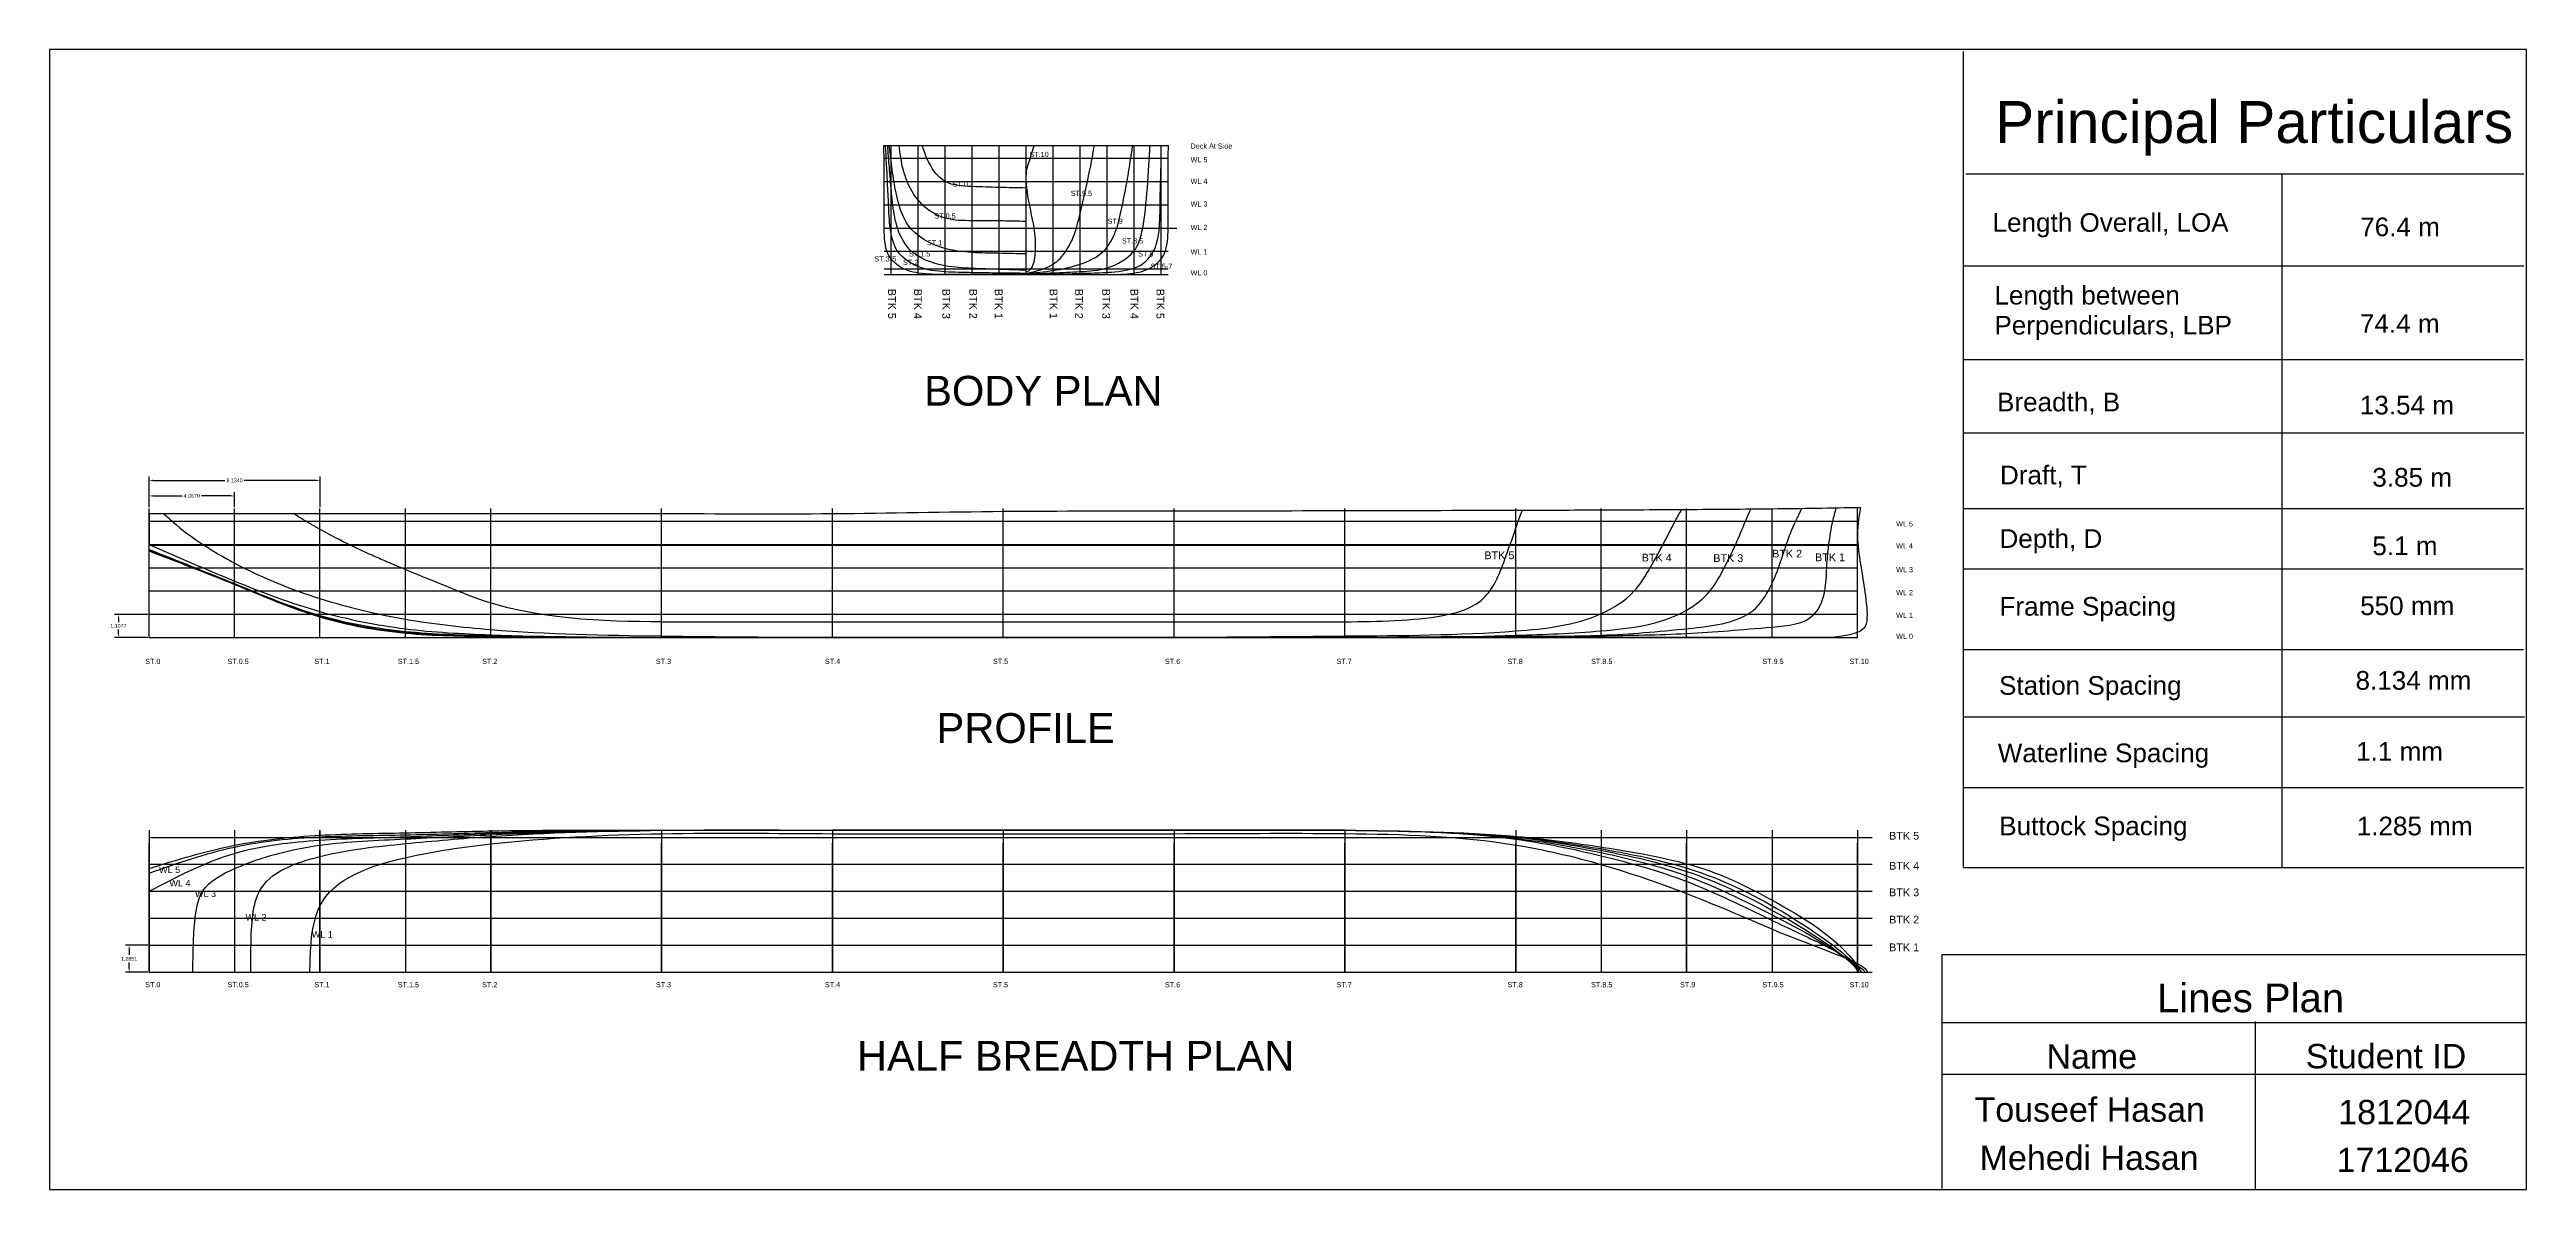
# Model space of a CAD drawing. Header units: inches. Extents: x 18 to 468, y 40 to 453.
# Drawn here: x 102.6 to 220.5, y 373.4 to 427.7 of the extents above; entities that cross this region are included whole.
import ezdxf

# ---------------------------------------------------------------- set-up
doc = ezdxf.new("R2010")
doc.units = ezdxf.units.IN
doc.header["$MEASUREMENT"] = 0
doc.linetypes.add('C_SOLID_M', pattern=[0])
doc.linetypes.add('DASHED2', pattern=[0.375, 0.25, -0.125])
for name, color, linetype in [('1', 130, 'Continuous'), ('DITTOS', 2, 'C_SOLID_M'), ('Layer1', 3, 'Continuous')]:
    doc.layers.add(name, color=color, linetype=linetype)
doc.layers.add('Text', color=2, linetype='Continuous', lineweight=13)
doc.styles.get("Standard").update_dxf_attribs({"font": 'arial.ttf'})
doc.dimstyles.get("Standard").update_dxf_attribs({"dimtxt": 0.18, "dimasz": 0.18, "dimexe": 0.18, "dimexo": 0.0625, "dimgap": 0.09, "dimtad": 0, "dimtih": 1, "dimtoh": 1, "dimdec": 4, "dimzin": 0, "dimdsep": 46, "dimtxsty": 'Standard', "dimcen": 0.09, "dimadec": 0, "dimazin": 0, "dimtfac": 1, "dimtdec": 4, "dimtofl": 0, "dimtmove": 0, "dimatfit": 3, "dimfxl": 1, "dimtolj": 1, "dimtzin": 0, "dimarcsym": 0})

# ---------------------------------------------------------------- blocks, each defined once
blk = doc.blocks.new('*D3')
at = {"layer": 'Defpoints', "color": 0, "transparency": 16777216}
for p in [(105.87, 400.78), (107.33, 400.78), (107.33, 399.68)]:
    blk.add_point(p, dxfattribs=at)
at = {"layer": 'Layer1', "color": 0, "lineweight": -2, "transparency": 16777216}
for p, q in [((107.27, 400.78), (105.69, 400.78)), ((105.87, 400.6), (105.87, 400.41)), ((105.87, 399.86), (105.87, 400.05)), ((107.27, 399.68), (105.69, 399.68))]:
    blk.add_line(p, q, dxfattribs=at)
at = {"layer": 'Layer1', "color": 0, "transparency": 16777216}
for points in [[(105.84, 400.6), (105.9, 400.6), (105.87, 400.78)], [(105.84, 399.86), (105.9, 399.86), (105.87, 399.68)]]:
    blk.add_solid(points, dxfattribs=at)
at = {"layer": 'Layer1', "color": 0, "transparency": 16777216, "insert": (105.87, 400.23), "char_height": 0.18, "attachment_point": 5}
blk.add_mtext('\\A1;1.1077', dxfattribs=at)
blk = doc.blocks.new('*D4')
at = {"layer": 'Defpoints', "color": 0, "transparency": 16777216}
for p in [(107.33, 405.83), (111.4, 406.42), (111.4, 405.83)]:
    blk.add_point(p, dxfattribs=at)
at = {"layer": 'Layer1', "color": 0, "lineweight": -2, "transparency": 16777216}
for p, q in [((107.33, 405.89), (107.33, 406.6)), ((107.51, 406.42), (108.9, 406.42)), ((111.22, 406.42), (109.83, 406.42)), ((111.4, 405.89), (111.4, 406.6))]:
    blk.add_line(p, q, dxfattribs=at)
at = {"layer": 'Layer1', "color": 0, "transparency": 16777216}
for points in [[(107.51, 406.45), (107.51, 406.39), (107.33, 406.42)], [(111.22, 406.45), (111.22, 406.39), (111.4, 406.42)]]:
    blk.add_solid(points, dxfattribs=at)
at = {"layer": 'Layer1', "color": 0, "transparency": 16777216, "insert": (109.36, 406.42), "char_height": 0.18, "attachment_point": 5}
blk.add_mtext('\\A1;4.0670', dxfattribs=at)
blk = doc.blocks.new('*D5')
at = {"layer": 'Defpoints', "color": 0, "transparency": 16777216}
for p in [(115.47, 407.16), (107.33, 405.83), (115.47, 405.83)]:
    blk.add_point(p, dxfattribs=at)
at = {"layer": 'Layer1', "color": 0, "lineweight": -2, "transparency": 16777216}
for p, q in [((107.33, 405.89), (107.33, 407.34)), ((107.51, 407.16), (110.93, 407.16)), ((115.29, 407.16), (111.86, 407.16)), ((115.47, 405.89), (115.47, 407.34))]:
    blk.add_line(p, q, dxfattribs=at)
at = {"layer": 'Layer1', "color": 0, "transparency": 16777216}
for points in [[(107.51, 407.19), (107.51, 407.13), (107.33, 407.16)], [(115.29, 407.19), (115.29, 407.13), (115.47, 407.16)]]:
    blk.add_solid(points, dxfattribs=at)
at = {"layer": 'Layer1', "color": 0, "transparency": 16777216, "insert": (111.4, 407.16), "char_height": 0.18, "attachment_point": 5}
blk.add_mtext('\\A1;8.1340', dxfattribs=at)
blk = doc.blocks.new('*D6')
at = {"layer": 'Defpoints', "color": 0, "transparency": 16777216}
for p in [(107.33, 385.02), (106.38, 383.73), (107.33, 383.73)]:
    blk.add_point(p, dxfattribs=at)
at = {"layer": 'Layer1', "color": 0, "lineweight": -2, "transparency": 16777216}
for p, q in [((107.27, 385.02), (106.2, 385.02)), ((106.38, 384.84), (106.38, 384.56)), ((107.27, 383.73), (106.2, 383.73)), ((106.38, 383.91), (106.38, 384.19))]:
    blk.add_line(p, q, dxfattribs=at)
at = {"layer": 'Layer1', "color": 0, "transparency": 16777216}
for points in [[(106.35, 384.84), (106.41, 384.84), (106.38, 385.02)], [(106.35, 383.91), (106.41, 383.91), (106.38, 383.73)]]:
    blk.add_solid(points, dxfattribs=at)
at = {"layer": 'Layer1', "color": 0, "transparency": 16777216, "insert": (106.38, 384.37), "char_height": 0.18, "attachment_point": 5}
blk.add_mtext('\\A1;1.2851', dxfattribs=at)

msp = doc.modelspace()

# ---------------------------------------------------------------- linework, layer by layer
for p, q in [((193.70739, 427.59493), (193.70739, 399.10281)), ((193.8291, 421.75793), (220.40363, 421.75793)), ((208.87652, 421.74233), (208.87652, 399.10527)), ((155.84987, 419.18017), (156.25957, 419.18017)), ((193.69064, 417.37679), (220.39814, 417.37679)), ((193.73367, 412.92261), (220.38979, 412.92261)), ((193.73379, 409.41765), (220.39818, 409.41765)), ((115.46501, 399.67661), (115.46501, 405.82661)), ((180.53693, 399.67661), (180.53693, 405.82661)), ((193.7122, 405.81523), (220.39299, 405.81523)), ((107.33102, 405.58061), (107.33102, 404.10756)), ((107.33102, 404.10756), (107.33102, 405.58061)), ((107.33102, 403.79834), (107.33102, 405.58061)), ((107.33102, 404.06771), (188.69768, 404.06771)), ((193.73224, 402.94772), (220.38709, 402.94772)), ((131.73299, 400.41905), (164.26895, 400.41905)), ((187.44328, 399.67801), (131.73299, 399.67661)), ((131.73299, 399.67661), (187.44328, 399.67801)), ((193.70739, 399.10281), (220.38948, 399.10281)), ((193.7093, 399.10764), (193.7093, 388.73176)), ((208.87679, 399.09284), (208.87679, 388.72566)), ((193.74833, 395.90442), (220.43041, 395.90442)), ((193.70682, 392.52545), (220.3889, 392.52545)), ((115.46501, 383.73157), (115.46501, 390.49657)), ((115.46501, 390.49657), (115.46501, 383.73157)), ((131.73322, 390.49655), (164.26895, 390.49657)), ((139.86698, 390.49657), (156.13496, 390.49657)), ((164.26895, 390.49657), (139.86698, 390.49657)), ((107.33102, 383.73157), (107.33102, 389.88157)), ((115.46501, 383.73157), (115.46501, 389.88157)), ((180.53693, 383.73157), (180.53693, 389.88157)), ((188.67092, 383.73157), (188.67092, 389.88157)), ((107.33102, 383.73157), (107.33102, 388.67515)), ((193.72102, 388.7259), (220.40311, 388.7259)), ((220.4606, 384.5644), (192.69502, 384.5644)), ((192.69502, 384.5644), (192.69502, 373.42286)), ((192.65979, 381.33107), (220.5042, 381.33107)), ((207.59966, 381.38182), (207.59966, 373.41965)), ((192.68191, 378.87053), (220.51099, 378.87053))]:
    msp.add_line(p, q)
for points, knots in [([(149.08916, 416.9647), (146.0901, 416.96757), (145.23167, 416.97332), (144.02171, 416.96489), (143.03802, 417.26905), (142.3674, 417.99398), (142.31893, 419.18618), (142.32607, 420.27486), (142.3217, 421.43875), (142.33002, 422.16477), (142.31923, 422.90401), (142.31562, 423.1147)], [0, 0, 0, 0, 1.044760299, 2.090745945, 2.972656709, 3.625531647, 4.53380179, 5.43440179, 6.33500179, 7.23560179, 7.601193796, 7.601193796, 7.601193796, 7.601193796]), ([(149.08916, 417.02128), (148.66069, 417.02455), (147.80373, 417.0311), (146.51996, 417.05577), (145.21717, 417.07292), (143.98831, 417.21877), (142.85111, 417.97707), (142.58288, 419.15889), (142.54346, 420.32869), (142.48929, 421.24078), (142.43196, 422.54541), (142.38933, 423.1147)], [0, 0, 0, 0, 1.044797857, 2.089686159, 3.135470994, 4.208094218, 5.157211471, 6.106553909, 7.008917302, 7.910002273, 8.848933086, 8.848933086, 8.848933086, 8.848933086]), ([(149.08916, 417.17292), (148.66107, 417.18469), (147.80476, 417.20824), (146.51391, 417.25192), (145.04617, 417.34033), (143.52116, 417.88119), (142.88214, 419.2386), (142.71739, 420.38881), (142.62298, 421.50276), (142.55149, 422.40943), (142.50934, 422.9467), (142.49617, 423.1147)], [0, 0, 0, 0, 1.045175912, 2.090645383, 3.140311811, 4.673968385, 5.695890068, 6.611497276, 7.516014589, 8.419473362, 8.830447926, 8.830447926, 8.830447926, 8.830447926]), ([(149.08916, 417.947), (148.66099, 417.95819), (147.8046, 417.98057), (146.48834, 417.99479), (144.94167, 418.16524), (143.46384, 418.99541), (142.97137, 420.41192), (142.76223, 421.53696), (142.64665, 422.43572), (142.59003, 422.96037), (142.5736, 423.1147)], [0, 0, 0, 0, 1.045040217, 2.090236938, 3.204387255, 4.854436755, 5.832122105, 6.75093424, 7.659475006, 8.038073322, 8.038073322, 8.038073322, 8.038073322]), ([(149.08916, 421.08643), (148.65901, 421.09315), (147.79852, 421.10661), (146.53325, 421.15768), (145.09609, 421.20728), (144.43494, 422.25936), (144.20734, 422.91033), (144.14549, 423.1147)], [0, 0, 0, 0, 1.044952161, 2.0903485, 3.152974453, 4.296544705, 4.818106923, 4.818106923, 4.818106923, 4.818106923]), ([(149.08916, 417.11388), (149.09305, 417.11463), (149.42818, 417.14505), (149.58253, 418.18106), (149.50398, 419.17041), (149.22014, 420.34232), (149.00601, 421.79329), (149.2614, 422.3957), (149.4049, 422.92), (149.47521, 423.1155)], [0.033540415, 0.033540415, 0.033540415, 0.033540415, 0.043283753, 0.895979057, 1.797816716, 2.718229523, 3.774569919, 4.53967618, 5.042303278, 5.042303278, 5.042303278, 5.042303278]), ([(149.08916, 416.9647), (149.51717, 416.97306), (150.5509, 416.99327), (151.96339, 417.02889), (153.40351, 417.07452), (154.51384, 417.26242), (155.19903, 418.03383), (155.46925, 419.01611), (155.45782, 420.1828), (155.48847, 421.3956), (155.52622, 422.36594), (155.51901, 422.84121), (155.5234, 423.1147)], [0, 0, 0, 0, 1.044960299, 2.523832496, 3.428728531, 4.60884066, 5.080673207, 5.866763313, 7.024250864, 7.925003362, 8.825728301, 9.32278687, 9.32278687, 9.32278687, 9.32278687]), ([(149.08916, 416.99038), (149.51737, 417.00898), (150.37382, 417.04619), (151.66451, 417.10026), (153.01271, 417.17876), (154.30155, 417.94177), (154.7805, 419.39311), (154.93116, 421.95912), (154.98049, 423.1147)], [0, 0, 0, 0, 1.045723875, 2.091523864, 3.14598621, 4.358500273, 5.324971592, 7.370179636, 7.370179636, 7.370179636, 7.370179636]), ([(149.08916, 416.9647), (152.08821, 416.96757), (152.94665, 416.97332), (154.1566, 416.96489), (155.14029, 417.26905), (155.81091, 417.99398), (155.85938, 419.18618), (155.85224, 420.27486), (155.85661, 421.43875), (155.84829, 422.16477), (155.85908, 422.90401), (155.86269, 423.1147)], [0, 0, 0, 0, 1.044760299, 2.090745945, 2.972656709, 3.625531647, 4.53380179, 5.43440179, 6.33500179, 7.23560179, 7.601193796, 7.601193796, 7.601193796, 7.601193796]), ([(156.13496, 399.67661), (158.84431, 399.67664), (164.2632, 399.67671), (171.06835, 399.70483), (176.47895, 399.938), (179.81565, 400.34359), (181.69692, 401.7967), (182.31973, 402.98249), (182.88604, 404.0886), (183.26221, 405.04423), (183.50752, 405.60679), (183.59463, 405.80106)], [0, 0, 0, 0, 6.613001627, 13.226479058, 16.53745969, 19.940696846, 21.107482564, 22.163781462, 23.168021267, 24.145380902, 24.664657117, 24.664657117, 24.664657117, 24.664657117]), ([(156.13496, 399.67661), (158.84916, 399.7023), (164.2786, 399.75371), (171.04965, 399.79049), (175.83823, 400.31273), (178.00963, 401.6704), (178.79757, 402.97677), (179.42156, 404.09687), (179.89094, 405.03988), (180.19631, 405.59047), (180.30222, 405.77592)], [0, 0, 0, 0, 6.613255989, 13.229087713, 16.60309809, 18.153553742, 19.245913065, 20.275599833, 21.290570175, 21.811665775, 21.811665775, 21.811665775, 21.811665775]), ([(164.26895, 399.67661), (166.98318, 399.67613), (171.05464, 399.67541), (176.45763, 399.75716), (180.59001, 399.82421), (183.8064, 400.11027), (186.61439, 400.33846), (187.17864, 401.86691), (187.19874, 402.99714), (187.29642, 404.1137), (187.45426, 405.06866), (187.60262, 405.64358), (187.66333, 405.85527)], [0, 0, 0, 0, 6.613034128, 9.919840497, 13.227585404, 16.543288288, 18.252120437, 19.240088615, 20.144138676, 21.048281427, 21.961970296, 22.500521793, 22.500521793, 22.500521793, 22.500521793]), ([(164.26895, 399.67661), (166.97423, 399.70403), (171.03238, 399.74517), (176.50276, 399.72544), (180.11024, 400.03945), (183.41028, 400.4097), (184.42462, 401.78903), (184.92715, 402.9767), (185.27335, 404.12098), (185.5993, 404.96822), (185.83998, 405.42857), (186.03092, 405.83048)], [0, 0, 0, 0, 6.613164767, 9.920340155, 13.239227787, 15.628318664, 16.840170889, 17.830065166, 18.779856132, 19.753987428, 20.033714743, 20.033714743, 20.033714743, 20.033714743]), ([(164.26895, 400.41905), (165.85707, 400.45407), (168.37995, 400.45961), (170.73982, 401.18616), (171.52138, 402.41908), (171.9089, 403.45678), (172.40294, 404.86933), (172.58306, 405.4107), (172.72123, 405.74138)], [6.613, 6.613, 6.613, 6.613, 10.671312346, 12.889436163, 13.809743496, 14.742174035, 15.642813668, 16.0808823, 16.0808823, 16.0808823, 16.0808823]), ([(188.81471, 405.87382), (188.71929, 405.37246), (188.60899, 404.42361), (188.83443, 403.08708), (189.0172, 401.90887), (189.22733, 400.36626), (188.90998, 399.82647), (187.44328, 399.67801)], [2.192350228, 2.192350228, 2.192350228, 2.192350228, 3.4450743, 4.562906289, 5.468213154, 6.37400409, 7.212449392, 7.212449392, 7.212449392, 7.212449392]), ([(108.01416, 405.58061), (108.16299, 405.46191), (108.69513, 404.94149), (109.89065, 404.07826), (112.1695, 402.74062), (115.36451, 401.45403), (119.49001, 400.47385), (124.93771, 399.86329), (131.73219, 399.73052), (137.156, 399.69457), (139.86698, 399.67661)], [0, 0, 0, 0, 0.545980969, 2.009835617, 3.386362841, 6.965611711, 10.367298874, 13.698320834, 20.316049011, 26.929303915, 26.929303915, 26.929303915, 26.929303915]), ([(131.73299, 400.41905), (131.73299, 400.41905), (128.95605, 400.45331), (125.47449, 400.48759), (121.36049, 402.16188), (120.59797, 402.4665), (118.66669, 403.27479), (117.58506, 403.74586), (116.14136, 404.42701), (114.82098, 405.1984), (114.39721, 405.43896), (114.22224, 405.58059)], [6.612999997, 6.612999997, 6.612999997, 6.612999997, 6.613, 13.295295357, 13.860776232, 15.625241248, 17.037792446, 17.888414195, 20.506691725, 20.876473929, 21.698084538, 21.698084538, 21.698084538, 21.698084538]), ([(107.33102, 388.67515), (108.67656, 389.08897), (111.32931, 389.90483), (115.45688, 390.31902), (119.53201, 390.35833), (124.74767, 390.51957), (129.02151, 390.49791), (131.73322, 390.49655)], [0, 0, 0, 0, 3.425966218, 6.75436732, 10.061466628, 13.369107277, 19.982501188, 19.982501188, 19.982501188, 19.982501188]), ([(112.17837, 383.73157), (112.17739, 384.12275), (112.17114, 384.84027), (112.21393, 386.30504), (112.59835, 388.36007), (115.83519, 389.48768), (119.4829, 389.85996), (124.96598, 390.35496), (131.72508, 390.53445), (137.15359, 390.50919), (139.86698, 390.49657)], [0.795112766, 0.795112766, 0.795112766, 0.795112766, 1.841725107, 2.887303132, 3.966387523, 6.667673264, 10.011631117, 13.330068254, 19.947257563, 26.560258483, 26.560258483, 26.560258483, 26.560258483]), ([(114.98551, 383.73157), (114.99849, 384.15498), (115.00384, 385.01667), (115.38133, 388.02798), (119.49622, 389.30623), (124.83887, 390.06195), (131.75794, 390.42277), (139.85931, 390.30583), (148.00187, 390.34226), (156.13903, 390.31341), (164.25786, 390.39245), (171.14684, 390.18148), (176.49337, 388.9349), (180.40709, 387.58688), (183.51828, 386.25574), (183.51828, 386.25574), (186.21643, 385.03613), (188.78903, 384.3293), (189.14061, 383.77791), (189.12702, 383.73157)], [0, 0, 0, 0, 1.052558099, 2.640990947, 6.421277759, 9.770909137, 16.395737104, 23.008737104, 29.621737104, 36.234737104, 42.847738886, 49.475574878, 52.869737635, 56.377116105, 58.576555714, 58.576555714, 58.576555714, 63.49933508, 64.14017905, 64.14017905, 64.14017905, 64.14017905]), ([(156.13496, 390.49657), (158.84381, 390.50156), (164.26511, 390.51156), (171.10366, 390.42726), (176.51712, 389.32265), (180.64885, 388.15695), (184.04718, 386.46705), (186.13036, 385.47156), (186.84655, 385.14258), (187.5704, 384.78176), (188.10766, 384.45819), (189.01982, 383.80258), (189.01552, 383.73157)], [0, 0, 0, 0, 6.613000919, 13.234803572, 16.603338808, 20.058819148, 23.687200307, 25.756422534, 25.756422534, 25.756422534, 27.405747465, 27.825499807, 27.825499807, 27.825499807, 27.825499807]), ([(164.26895, 390.49657), (166.99056, 390.46245), (171.09014, 390.41105), (176.50508, 389.47103), (180.68507, 388.43899), (184.60393, 386.47243), (187.57036, 384.93129), (188.84747, 383.79486), (188.84612, 383.73157)], [0, 0, 0, 0, 6.620519741, 9.972535633, 13.400980734, 17.059048899, 20.939171036, 21.133795783, 21.133795783, 21.133795783, 21.133795783]), ([(164.26895, 390.49657), (166.98724, 390.45566), (171.07576, 390.39414), (175.5316, 389.79961), (180.68174, 388.85925), (184.86949, 386.93159), (188.25246, 384.5746), (188.67092, 383.92402)], [0, 0, 0, 0, 6.619199316, 9.955814667, 13.339017892, 16.968612416, 21.052268181, 21.052268181, 21.052268181, 21.052268181]), ([(164.26895, 390.49657), (166.99133, 390.46881), (171.20576, 390.42075), (176.46994, 389.72966), (181.33112, 388.87198), (184.41409, 387.31172), (187.80547, 385.3661), (188.81607, 383.81177), (188.81471, 383.73157)], [0, 0, 0, 0, 6.619019353, 9.953886298, 13.326041202, 16.951848193, 20.994583356, 21.329270558, 21.329270558, 21.329270558, 21.329270558]), ([(164.26895, 390.49654), (166.98856, 390.46777), (171.4016, 390.41558), (176.49884, 389.55796), (180.67876, 388.66225), (184.85444, 386.69823), (188.48305, 384.3226), (188.69432, 383.73157)], [0, 0, 0, 0, 6.619198412, 9.963643199, 13.366995903, 17.012296167, 21.096148932, 21.096148932, 21.096148932, 21.096148932])]:
    msp.add_open_spline(points, degree=3, knots=knots)
for points in [[(149.08916, 419.49481), (147.80411, 419.51963), (146.51907, 419.52979), (145.23403, 419.65225), (144.15317, 420.28791), (143.42501, 421.39565), (143.12489, 422.50339), (143.04248, 423.1147)], [(149.08916, 417.00821), (150.3742, 417.15781), (151.65924, 417.4567), (152.76809, 418.07243), (153.404, 419.18017), (153.67432, 420.28791), (153.89268, 421.39565), (154.07066, 422.50339), (154.16601, 423.1147)], [(149.08916, 417.02553), (150.3742, 417.46039), (150.97967, 418.07243), (151.47905, 419.18017), (151.74965, 420.28791), (152.00543, 421.39565), (152.22935, 422.50339), (152.33602, 423.1147)], [(107.33102, 405.58061), (111.39802, 405.58061), (115.46501, 405.58061), (119.53201, 405.58061), (123.599, 405.58061), (131.73299, 405.58061), (139.86698, 405.58061), (148.00097, 405.68639), (156.13496, 405.70361), (164.26895, 405.72469), (172.40294, 405.74051), (176.46994, 405.75527), (180.53693, 405.77741), (184.60393, 405.81185), (188.81471, 405.87382)], [(107.33102, 404.10756), (111.39802, 402.36416), (115.46501, 400.91317), (119.53201, 400.09404), (123.599, 399.80643), (131.73299, 399.68231), (139.86698, 399.67661)], [(107.33102, 403.86883), (111.39802, 402.24174), (115.46501, 400.72762), (119.53201, 399.96993), (123.599, 399.7664), (131.73299, 399.67661)], [(107.33102, 403.82362), (111.39802, 402.23154), (115.46501, 400.6892), (119.53201, 399.92153), (123.599, 399.74547), (131.73299, 399.67661)], [(107.33102, 403.79834), (111.39802, 402.20672), (115.46501, 400.65891), (119.53201, 399.88483), (123.599, 399.73319), (131.73299, 399.67661)], [(107.33102, 387.5864), (111.39802, 389.39532), (115.46501, 390.02447), (119.53201, 390.18727), (123.599, 390.33578), (131.73299, 390.49657), (139.86698, 390.49657)], [(107.33102, 388.45356), (111.39802, 389.69585), (115.46501, 390.17925), (119.53201, 390.27658), (123.599, 390.39179), (131.73299, 390.49657), (139.86698, 390.49657)], [(109.40577, 383.73157), (109.43915, 385.01667), (109.51983, 386.30177), (109.87848, 387.58688), (111.39802, 388.66708), (115.46501, 389.78368), (119.53201, 390.07968), (123.599, 390.27975), (131.73299, 390.49228)]]:
    msp.add_spline(points, degree=3)
for points in [[(143.32088, 421.39565), (143.31948, 421.39165), (143.31779, 421.39152), (143.31577, 421.39565)], [(188.53994, 399.67801), (188.53946, 399.67754), (188.53899, 399.67707), (188.53851, 399.67661)], [(188.67092, 383.92402), (188.70001, 383.85363), (188.71407, 383.83462), (188.71407, 383.73157)]]:
    msp.add_open_spline(points, degree=3)
at = {"layer": '1'}
for p, q in [((142.31562, 423.1147), (155.86269, 423.1147)), ((142.32416, 422.50339), (155.85416, 422.50339)), ((142.66394, 416.9647), (142.66394, 423.1147)), ((143.94899, 416.9647), (143.94899, 423.1147)), ((145.23403, 416.9647), (145.23403, 423.1147)), ((146.51907, 416.9647), (146.51907, 423.1147)), ((147.80411, 416.9647), (147.80411, 423.1147)), ((149.08916, 416.9647), (149.08916, 423.1147)), ((150.3742, 416.9647), (150.3742, 423.1147)), ((151.65924, 416.9647), (151.65924, 423.1147)), ((152.94428, 416.9647), (152.94428, 423.1147)), ((154.22933, 416.9647), (154.22933, 423.1147)), ((155.51437, 416.9647), (155.51437, 423.1147)), ((142.32416, 421.39565), (155.85416, 421.39565)), ((142.32416, 420.28791), (155.85416, 420.28791)), ((142.32416, 419.18017), (155.85416, 419.18017)), ((142.32416, 418.07243), (155.85416, 418.07243)), ((142.32416, 417.24163), (155.85416, 417.24163)), ((142.32416, 416.9647), (155.85416, 416.9647)), ((107.33102, 399.67661), (107.33102, 405.82661)), ((111.39802, 399.67661), (111.39802, 405.82661)), ((115.46501, 399.67661), (115.46501, 405.82661)), ((119.53201, 399.67661), (119.53201, 405.82661)), ((123.599, 399.67661), (123.599, 405.82661)), ((131.73299, 399.67661), (131.73299, 405.82661)), ((139.86698, 399.67661), (139.86698, 405.82661)), ((148.00097, 399.67661), (148.00097, 405.82661)), ((156.13496, 399.67661), (156.13496, 405.82661)), ((164.26895, 399.67661), (164.26895, 405.82661)), ((172.40294, 399.67661), (172.40294, 405.82661)), ((176.46994, 399.67661), (176.46994, 405.82661)), ((184.60393, 399.67661), (184.60393, 405.82661)), ((188.67092, 399.67661), (188.67092, 405.82661)), ((107.33102, 405.2153), (188.67092, 405.2153)), ((107.33102, 404.10756), (188.67092, 404.10756)), ((107.33102, 402.99982), (188.67092, 402.99982)), ((107.33102, 401.89208), (188.67092, 401.89208)), ((107.33102, 400.78434), (188.67092, 400.78434)), ((107.33102, 399.67661), (188.67092, 399.67661)), ((107.33102, 390.49657), (107.33102, 383.73157)), ((111.39802, 390.49657), (111.39802, 383.73157)), ((115.46501, 390.49657), (115.46501, 383.73157)), ((119.53201, 390.49657), (119.53201, 383.73157)), ((123.599, 383.73157), (123.599, 390.49657)), ((123.599, 390.49657), (123.599, 383.73157)), ((131.73299, 390.49657), (131.73299, 383.73157)), ((139.86698, 390.49657), (139.86698, 383.73157)), ((148.00097, 390.49657), (148.00097, 383.73157)), ((156.13496, 390.49657), (156.13496, 383.73157)), ((164.26895, 390.49657), (164.26895, 383.73157)), ((172.40294, 390.49657), (172.40294, 383.73157)), ((176.46994, 390.49657), (176.46994, 383.73157)), ((180.53693, 390.49657), (180.53693, 383.73157)), ((184.60393, 390.49657), (184.60393, 383.73157)), ((188.67092, 390.49657), (188.67092, 383.73157)), ((107.33102, 390.15709), (188.67092, 390.15709)), ((123.599, 383.73157), (123.599, 389.88157)), ((131.73299, 383.73157), (131.73299, 389.88157)), ((139.86698, 383.73157), (139.86698, 389.88157)), ((148.00097, 383.73157), (148.00097, 389.88157)), ((156.13496, 383.73157), (156.13496, 389.88157)), ((164.26895, 383.73157), (164.26895, 389.88157)), ((172.40294, 383.73157), (172.40294, 389.88157)), ((188.67092, 390.15709), (189.37277, 390.15709)), ((107.33102, 388.87198), (188.67092, 388.87198)), ((188.67092, 388.87198), (189.37277, 388.87198)), ((107.33102, 387.58688), (188.67092, 387.58688)), ((188.67092, 387.58688), (189.37277, 387.58688)), ((107.33102, 386.30177), (188.67092, 386.30177)), ((188.67092, 386.30177), (189.37277, 386.30177)), ((107.33102, 385.01667), (188.67092, 385.01667)), ((188.67092, 385.01667), (189.37277, 385.01667)), ((107.33102, 383.73157), (188.67092, 383.73157)), ((172.40294, 383.73157), (180.53693, 383.73157)), ((180.53693, 383.73157), (188.67092, 383.73157)), ((188.67092, 383.73157), (189.37277, 383.73157))]:
    msp.add_line(p, q, dxfattribs=at)
at = {"layer": 'DITTOS', "color": 2, "true_color": 0xffff00}
msp.add_lwpolyline([(102.58966, 373.38375), (220.52459, 373.38375), (220.52459, 427.68414), (102.58966, 427.68414)], close=True, dxfattribs=at)

# ---------------------------------------------------------------- texts
at = {"layer": '1', "color": 5, "attachment_point": 7, "line_spacing_factor": 0.963855}
for s, insert, char_height, width in [('{\\C7;Principal Particulars}', (195.22512, 422.62974), 1.9984436, 26.1483105), ('{\\C7;Length Overall, LOA}', (195.10346, 418.73317), 0.8881972, 11.6107702), ('{\\C7;76.4 m}', (212.60732, 418.78031), 0.8881972, 5.1312113), ('{\\C7;Length between \\PPerpendiculars, LBP}', (195.19153, 413.8421), 0.8881972, 11.6214713), ('{\\C7;74.4 m}', (212.59554, 414.1891), 0.8881972, 6.5009612), ('{\\C7;BODY PLAN}', (144.2318, 410.69967), 1.4197336, 18.5762738), ('{\\C7;Breadth, B}', (195.31697, 410.28576), 0.8881972, 13.2066761), ('{\\C7;13.54 m}', (212.59053, 410.28785), 0.8881972, 5.2275219), ('{\\C7;Draft, T}', (195.45618, 406.80792), 0.8881972, 13.3871645), ('{\\C7;3.85 m}', (213.18703, 406.85012), 0.8881972, 4.5265952), ('{\\C7;Depth, D}', (195.43303, 403.67788), 0.8881972, 13.3871645), ('{\\C7;5.1 m}', (213.18703, 403.58686), 0.8881972, 4.5265952), ('{\\C7;Frame Spacing}', (195.43303, 400.44893), 0.8881972, 13.3871645), ('{\\C7;Station Spacing}', (195.41318, 396.68131), 0.8881972, 13.3871645), ('{\\C7;PROFILE}', (144.8217, 394.63461), 1.4197336, 18.5762738), ('{\\C7;Waterline Spacing}', (195.35112, 393.46691), 0.8881972, 13.3871645), ('{\\C7;Buttock Spacing}', (195.42179, 389.98965), 0.8881972, 13.3871645), ('{\\C7;HALF BREADTH PLAN}', (141.03152, 379.04247), 1.4197336, 22.1269433)]:
    msp.add_mtext(s, dxfattribs=dict(at, insert=insert, char_height=char_height, width=width))
at = {"layer": '1'}
for s, width, insert, char_height, attachment_point in [('ST.10', 0.492014, (150.16357, 422.81035), 0.246, 3), ('WL 5', 1.6963735, (156.91975, 422.561), 0.246, 1), ('Deck At Side', 2.1870358, (156.91975, 423.20818), 0.246, 1), ('ST.0', 0.492014, (146.32051, 421.39565), 0.246, 3), ('WL 4', 1.6963735, (156.91975, 421.5315), 0.246, 1), ('ST.0.5', 0.492014, (145.73039, 419.87789), 0.246, 3), ('ST.9.5', 0.492014, (152.22814, 420.95604), 0.246, 3), ('WL 3', 1.6963735, (156.91975, 420.45116), 0.246, 1), ('ST.9', 0.492014, (153.69068, 419.6272), 0.246, 3), ('ST.8.5', 0.492014, (154.66277, 418.69232), 0.246, 3), ('WL 2', 1.6963735, (156.91975, 419.33268), 0.246, 1), ('ST.3-5', 0.492014, (142.89907, 417.83337), 0.246, 3), ('ST.2', 0.492014, (143.94899, 417.66805), 0.246, 3), ('ST.1.5', 0.492014, (144.52511, 418.07243), 0.246, 3), ('ST.1', 0.492014, (145.08985, 418.6053), 0.246, 3), ('ST.8', 0.492014, (155.14988, 418.07243), 0.246, 3), ('WL 1', 1.6963735, (156.91975, 418.1706), 0.246, 1), ('ST.5-7', 0.492014, (156.04756, 417.47996), 0.246, 3), ('WL 0', 1.6963735, (156.91975, 417.17215), 0.246, 1), ('WL 5', 1.6963735, (190.51243, 405.21334), 0.246, 1), ('BTK 5', 1.8534362, (170.90506, 403.77641), 0.369, 1), ('BTK 4', 1.8534362, (178.39691, 403.66626), 0.369, 1), ('BTK 3', 1.8534362, (181.80568, 403.64203), 0.369, 1), ('BTK 2', 1.8534362, (184.60393, 403.85634), 0.369, 1), ('BTK 1', 1.8534362, (186.64895, 403.67883), 0.369, 1), ('WL 4', 1.6963735, (190.51243, 404.16385), 0.246, 1), ('WL 3', 1.6963735, (190.51243, 403.02869), 0.246, 1), ('WL 2', 1.6963735, (190.51243, 401.93636), 0.246, 1), ('WL 1', 1.6963735, (190.51243, 400.85627), 0.246, 1), ('WL 0', 1.6963735, (190.51243, 399.85782), 0.246, 1), ('ST.0', 0.492014, (107.14249, 398.66078), 0.246, 1), ('ST.0.5', 0.492014, (111.06459, 398.66078), 0.246, 1), ('ST.1', 0.492014, (115.20055, 398.66078), 0.246, 1), ('ST.1.5', 0.492014, (119.17134, 398.66078), 0.246, 1), ('ST.2', 0.492014, (123.18693, 398.66078), 0.246, 1), ('ST.3', 0.492014, (131.45966, 398.66078), 0.246, 1), ('ST.4', 0.492014, (139.50771, 398.66078), 0.246, 1), ('ST.5', 0.492014, (147.50896, 398.66078), 0.246, 1), ('ST.6', 0.492014, (155.69735, 398.66078), 0.246, 1), ('ST.7', 0.492014, (163.86948, 398.66078), 0.246, 1), ('ST.8', 0.492014, (172.00793, 398.66078), 0.246, 1), ('ST.8.5', 0.492014, (175.98977, 398.66078), 0.246, 1), ('ST.9.5', 0.492014, (184.14271, 398.66078), 0.246, 1), ('ST.10', 0.492014, (188.29328, 398.66078), 0.246, 1), ('BTK 5', 1.8534362, (190.17646, 390.41682), 0.369, 1), ('WL 5', 1.6963735, (107.80557, 388.76642), 0.3075, 1), ('WL 4', 1.6963735, (108.29861, 388.12378), 0.3075, 1), ('BTK 4', 1.8534362, (190.17646, 388.98704), 0.369, 1), ('WL 3', 1.6963735, (109.51576, 387.62181), 0.3075, 1), ('BTK 3', 1.8534362, (190.17646, 387.72131), 0.369, 1), ('WL 2', 1.6963735, (111.92256, 386.50205), 0.3075, 1), ('WL 1', 1.6963735, (115.0752, 385.68922), 0.3075, 1), ('BTK 2', 1.8534362, (190.17646, 386.42297), 0.369, 1), ('BTK 1', 1.8534362, (190.17646, 385.10175), 0.369, 1), ('ST.0', 0.492014, (107.14249, 383.26089), 0.246, 1), ('ST.0.5', 0.492014, (111.06459, 383.26089), 0.246, 1), ('ST.1', 0.492014, (115.20055, 383.26089), 0.246, 1), ('ST.1.5', 0.492014, (119.17134, 383.26089), 0.246, 1), ('ST.2', 0.492014, (123.18693, 383.26089), 0.246, 1), ('ST.3', 0.492014, (131.45966, 383.26089), 0.246, 1), ('ST.4', 0.492014, (139.50771, 383.26089), 0.246, 1), ('ST.5', 0.492014, (147.50896, 383.26089), 0.246, 1), ('ST.6', 0.492014, (155.69735, 383.26089), 0.246, 1), ('ST.7', 0.492014, (163.86948, 383.26089), 0.246, 1), ('ST.8', 0.492014, (172.00793, 383.26089), 0.246, 1), ('ST.8.5', 0.492014, (175.98977, 383.26089), 0.246, 1), ('ST.9', 0.492014, (180.2247, 383.26089), 0.246, 1), ('ST.9.5', 0.492014, (184.14271, 383.26089), 0.246, 1), ('ST.10', 0.492014, (188.29328, 383.26089), 0.246, 1)]:
    msp.add_mtext_dynamic_manual_height_columns(s, width=width, gutter_width=1.23, heights=[0], dxfattribs=dict(at, insert=insert, char_height=char_height, attachment_point=attachment_point))
at = {"layer": '1', "char_height": 0.369, "rotation": 270}
for s, insert, attachment_point in [('BTK 5', (142.51327, 416.28649), 7), ('BTK 4', (143.75195, 416.28649), 7), ('BTK 3', (145.09495, 416.28649), 7), ('BTK 2', (146.38578, 416.28649), 7), ('BTK 1', (147.59839, 416.28649), 7), ('BTK 1', (150.57992, 416.28649), 1), ('BTK 2', (151.79253, 416.28649), 1), ('BTK 3', (153.08337, 416.28649), 1), ('BTK 4', (154.42636, 416.28649), 1), ('BTK 5', (155.66505, 416.28649), 1)]:
    msp.add_mtext_dynamic_manual_height_columns(s, width=1.8534362, gutter_width=1.23, heights=[0], dxfattribs=dict(at, insert=insert, attachment_point=attachment_point))
at = {"layer": '1', "color": 5, "linetype": 'DASHED2', "char_height": 0.8881875, "attachment_point": 1}
for s, insert in [('{\\C7;550 mm}', (212.60728, 401.63148)), ('{\\C7;8.134 mm}', (212.38666, 398.07813)), ('{\\C7;1.1 mm}', (212.41523, 394.69615)), ('{\\C7;1.285 mm}', (212.44248, 391.14106))]:
    msp.add_mtext_dynamic_manual_height_columns(s, width=14.1334125, gutter_width=1.125, heights=[0], dxfattribs=dict(at, insert=insert))
at = {"layer": 'Text', "color": 7, "true_color": 0xffffff, "attachment_point": 7, "line_spacing_factor": 0.963855}
for s, insert, char_height, width in [('{\\C7;Lines Plan}', (202.93317, 381.80916), 1.3657467, 27.0761688), ('{\\C7;Name}', (197.67207, 379.12766), 1.157548, 22.9485912), ('{\\C7;Student ID}', (210.01777, 379.1399), 1.1575479, 22.9485912), ('{\\C7;Touseef Hasan}', (194.24751, 376.59253), 1.1575479, 22.9485912), ('{\\C7;1812044}', (211.56272, 376.47665), 1.1575479, 22.9485912), ('{\\C7;Mehedi Hasan}', (194.48906, 374.298), 1.1575479, 22.9485912), ('{\\C7;1712046}', (211.48484, 374.19599), 1.1575479, 22.9485912)]:
    msp.add_mtext(s, dxfattribs=dict(at, insert=insert, char_height=char_height, width=width))

# ---------------------------------------------------------------- dimensions: what is measured, and where the dimension line sits
at = {"layer": 'Layer1'}
for base, p2, picture, middle in [((115.46501, 407.15887), (115.46501, 405.82661), '*D5', (111.39802, 407.15887)), ((111.39802, 406.42194), (111.39802, 405.82661), '*D4', (109.36452, 406.42194))]:
    dim = msp.add_linear_dim(base=base, p1=(107.33102, 405.82661), p2=p2, dimstyle='Standard', dxfattribs=at)
    dim.commit()
    dim.dimension.update_dxf_attribs({"geometry": picture, "text_midpoint": middle})
for base, p1, p2, picture, middle in [((105.86943, 400.78434), (107.33102, 399.67661), (107.33102, 400.78434), '*D3', (105.86943, 400.23047)), ((106.38041, 383.73157), (107.33102, 385.01667), (107.33102, 383.73157), '*D6', (106.38041, 384.37412))]:
    dim = msp.add_linear_dim(base=base, p1=p1, p2=p2, angle=90, dimstyle='Standard', dxfattribs=at)
    dim.commit()
    dim.dimension.update_dxf_attribs({"geometry": picture, "text_midpoint": middle})

doc.saveas('drawing.dxf')
